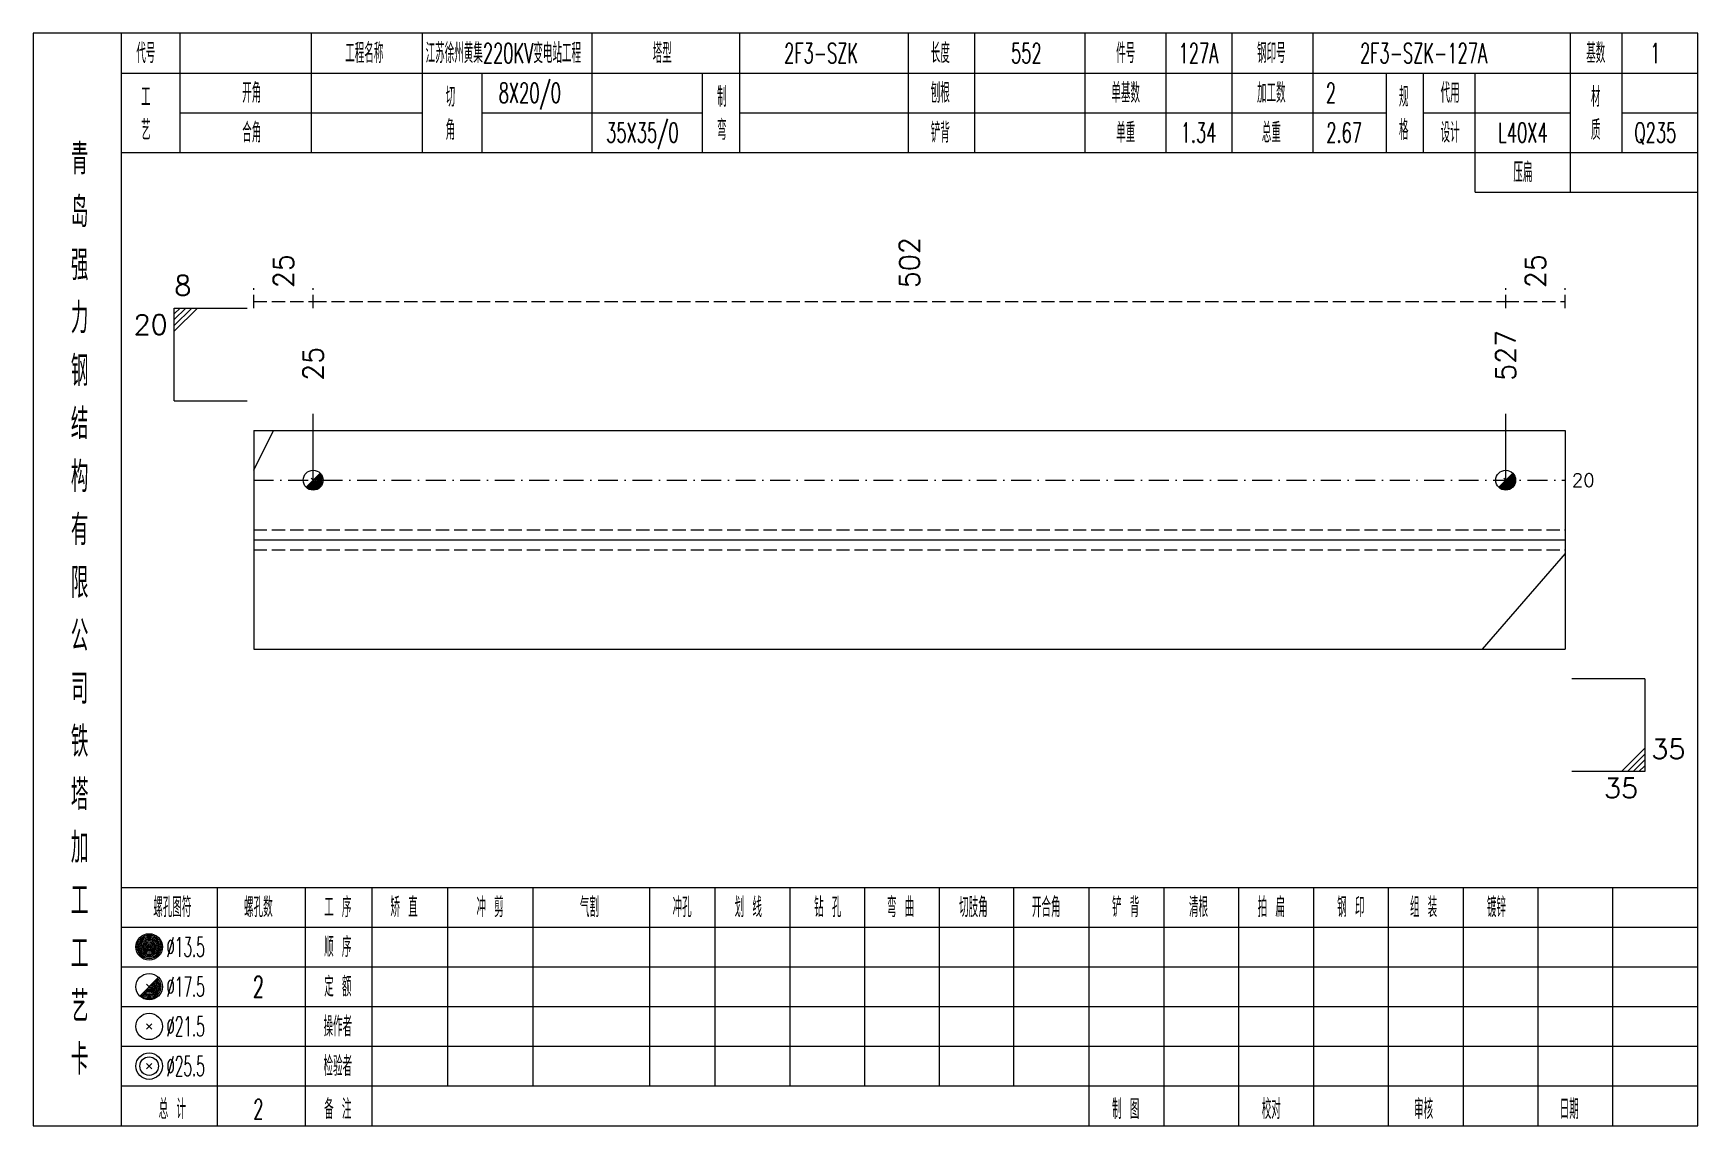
# Model space of a CAD drawing. Extents: x 0 to 4623, y -1159 to 4890.
# Drawn here: x 3736.8 to 3988.2, y 4500 to 4665 of the extents above; entities that cross this region are included whole.
import ezdxf
from ezdxf.enums import TextEntityAlignment as Align

# ---------------------------------------------------------------- set-up
doc = ezdxf.new("R2010")
doc.units = 0
doc.header["$MEASUREMENT"] = 0
doc.linetypes.add('一点画线', pattern=[5.2, 3, -1, 0.2, -1])
doc.linetypes.add('虚线', pattern=[2.75, 2, -0.75])
doc.layers.get('0').update_dxf_attribs({"linetype": 'CONTINUOUS', "lineweight": 25})
for name, color, linetype, lineweight in [('1', 7, 'CONTINUOUS', 25), ('4', 7, 'CONTINUOUS', 25), ('5', 7, 'CONTINUOUS', 25)]:
    doc.layers.add(name, color=color, linetype=linetype, lineweight=lineweight)
doc.styles.get("Standard").update_dxf_attribs({"font": 'simplex.shx', "width": 0.7, "height": 3, "bigfont": 'gbhzfs.shx'})

msp = doc.modelspace()

# ---------------------------------------------------------------- texts
at = {"color": 8, "linetype": 'Continuous', "lineweight": 9}
for s, p in [('502', (3869.136, 4626.5)), ('25', (3774.586, 4626.5)), ('25', (3963.7, 4626.5))]:
    msp.add_text(s, height=3, rotation=90, dxfattribs=at).set_placement(p, align=Align.MIDDLE_LEFT)
at = {"color": 7, "linetype": 'Continuous', "lineweight": 13}
for s, p in [('8', (3758.1, 4624.5)), ('35', (3981.2, 4554.5))]:
    msp.add_text(s, height=3, dxfattribs=at).set_placement(p, align=Align.BOTTOM_LEFT)
for s, p in [('20', (3757.1, 4622.5)), ('35', (3979.2, 4552.5))]:
    msp.add_text(s, height=3, dxfattribs=at).set_placement(p, align=Align.TOP_RIGHT)
for s, p in [('527', (3959.2, 4612.5)), ('25', (3779.072, 4612.5))]:
    msp.add_text(s, height=3, rotation=90, dxfattribs=at).set_placement(p, align=Align.MIDDLE_LEFT)
msp.add_text('20', height=2, dxfattribs=at).set_placement((3969.2, 4597.5), align=Align.MIDDLE_LEFT)
at = {"layer": '4', "color": 1, "linetype": 'Continuous', "lineweight": 13}
for s, height, width, p in [('代号', 3, 0.6, (3753.8, 4662)), ('工程名称', 3, 0.6, (3786.8, 4662)), ('江苏徐州黄集220KV变电站工程', 3, 0.6, (3807.8, 4662)), ('塔型', 3, 0.6, (3831.8, 4662)), ('2F3-SZK', 3, 0.6, (3855.8, 4662)), ('长度', 3, 0.6, (3873.8, 4662)), ('552', 3, 0.6, (3886.8, 4662)), ('件号', 3, 0.6, (3901.8, 4662)), ('127A', 3, 0.6, (3912.8, 4662)), ('钢印号', 3, 0.6, (3923.8, 4662)), ('2F3-SZK-127A', 3, 0.6, (3946.8, 4662)), ('基数', 3, 0.6, (3972.8, 4662)), ('1', 3, 0.6, (3981.8, 4662)), ('工', 3, 0.6, (3753.8, 4655.4)), ('开角', 3, 0.6, (3769.8, 4656)), ('切', 3, 0.6, (3799.8, 4655.4)), ('8X20/0', 3, 0.6, (3811.8, 4656)), ('制', 3, 0.6, (3840.8, 4655.4)), ('刨根', 3, 0.6, (3873.8, 4656)), ('单基数', 3, 0.6, (3901.8, 4656)), ('加工数', 3, 0.6, (3923.8, 4656)), ('2', 3, 0.6, (3932.8, 4656)), ('规', 3, 0.6, (3943.8, 4655.4)), ('代用', 3, 0.6, (3950.8, 4656)), ('材', 3, 0.6, (3972.8, 4655.4)), ('艺', 3, 0.6, (3753.8, 4650.4)), ('合角', 3, 0.6, (3769.8, 4650)), ('角', 3, 0.6, (3799.8, 4650.4)), ('35X35/0', 3, 0.6, (3828.8, 4650)), ('弯', 3, 0.6, (3840.8, 4650.4)), ('铲背', 3, 0.6, (3873.8, 4650)), ('单重', 3, 0.6, (3901.8, 4650)), ('1.34', 3, 0.6, (3912.8, 4650)), ('总重', 3, 0.6, (3923.8, 4650)), ('2.67', 3, 0.6, (3934.8, 4650)), ('格', 3, 0.6, (3943.8, 4650.4)), ('设计', 3, 0.6, (3950.8, 4650)), ('L40X4', 3, 0.6, (3961.8, 4650)), ('质', 3, 0.6, (3972.8, 4650.4)), ('Q235', 3, 0.6, (3981.8, 4650)), ('青', 4.6, 0.8, (3743.8, 4646)), ('压扁', 3, 0.6, (3961.8, 4644)), ('岛', 4.6, 0.8, (3743.8, 4638)), ('强', 4.6, 0.8, (3743.8, 4630)), ('力', 4.6, 0.8, (3743.8, 4622)), ('钢', 4.6, 0.8, (3743.8, 4614)), ('结', 4.6, 0.8, (3743.8, 4606)), ('构', 4.6, 0.8, (3743.8, 4598)), ('有', 4.6, 0.8, (3743.8, 4590)), ('限', 4.6, 0.8, (3743.8, 4582)), ('公', 4.6, 0.8, (3743.8, 4574)), ('司', 4.6, 0.8, (3743.8, 4566)), ('铁', 4.6, 0.8, (3743.8, 4558)), ('塔', 4.6, 0.8, (3743.8, 4550)), ('加', 4.6, 0.8, (3743.8, 4542)), ('工', 4.6, 0.8, (3743.8, 4534)), ('螺孔图符', 3, 0.6, (3757.8, 4533)), ('螺孔数', 3, 0.6, (3770.8, 4533)), ('工 序', 3, 0.6, (3782.8, 4533)), ('矫 直', 3, 0.6, (3792.8, 4533)), ('冲 剪', 3, 0.6, (3805.8, 4533)), ('气割', 3, 0.6, (3820.8, 4533)), ('冲孔', 3, 0.6, (3834.8, 4533)), ('划 线', 3, 0.6, (3844.8, 4533)), ('钻 孔', 3, 0.6, (3856.8, 4533)), ('弯 曲', 3, 0.6, (3867.8, 4533)), ('切肢角', 3, 0.6, (3878.8, 4533)), ('开合角', 3, 0.6, (3889.8, 4533)), ('铲 背', 3, 0.6, (3901.8, 4533)), ('清根', 3, 0.6, (3912.8, 4533)), ('拍 扁', 3, 0.6, (3923.8, 4533)), ('钢 印', 3, 0.6, (3935.8, 4533)), ('组 装', 3, 0.6, (3946.8, 4533)), ('镀锌', 3, 0.6, (3957.8, 4533)), ('工', 4.6, 0.8, (3743.8, 4526)), ('%%C13.5', 3, 0.5, (3759.8, 4527)), ('顺 序', 3, 0.6, (3782.8, 4527)), ('定 额', 3, 0.6, (3782.8, 4521)), ('艺', 4.6, 0.8, (3743.8, 4518)), ('%%C17.5', 3, 0.5, (3759.8, 4521)), ('2', 3.2, 0.6, (3770.8, 4521)), ('%%C21.5', 3, 0.5, (3759.8, 4515)), ('操作者', 3, 0.6, (3782.8, 4515)), ('卡', 4.6, 0.8, (3743.8, 4510)), ('%%C25.5', 3, 0.5, (3759.8, 4509)), ('检验者', 3, 0.6, (3782.8, 4509)), ('总 计', 3, 0.6, (3757.8, 4502.5)), ('2', 3, 0.6, (3770.8, 4502.5)), ('备 注', 3, 0.6, (3782.8, 4502.5)), ('制 图', 3, 0.6, (3901.8, 4502.5)), ('校对', 3, 0.6, (3923.8, 4502.5)), ('审核', 3, 0.6, (3946.8, 4502.5)), ('日期', 3, 0.6, (3968.8, 4502.5))]:
    msp.add_text(s, height=height, dxfattribs=dict(at, width=width)).set_placement(p, align=Align.MIDDLE_CENTER)

# ---------------------------------------------------------------- blocks, each defined once
blk = doc.blocks.new('孔17.5')
at = {"layer": '5', "color": 7, "linetype": 'Continuous', "lineweight": 13}
for p, q in [((-0.707, -0.707), (0.707, 0.707)), ((-0.2, 0.2), (0.2, -0.2))]:
    blk.add_line(p, q, dxfattribs=at)
blk.add_circle((0, 0), 1, dxfattribs=at)
for radius in [0.9, 0.8, 0.7, 0.6, 0.5, 0.4, 0.3, 0.2, 0.1]:
    blk.add_arc((0, 0), radius, 225, 45, dxfattribs=at)

# ---------------------------------------------------------------- linework, layer by layer
at = {"color": 8, "linetype": '虚线', "lineweight": 9}
for p, q in [((3770.1, 4623.5), (3770.1, 4626.5)), ((3779.072, 4623.5), (3779.072, 4626.5)), ((3779.072, 4623.5), (3779.072, 4626.5)), ((3959.2, 4623.5), (3959.2, 4626.5)), ((3959.2, 4623.5), (3959.2, 4626.5)), ((3968.2, 4623.5), (3968.2, 4626.5)), ((3770.1, 4624.5), (3779.072, 4624.5)), ((3779.072, 4624.5), (3959.2, 4624.5)), ((3959.2, 4624.5), (3968.2, 4624.5))]:
    msp.add_line(p, q, dxfattribs=at)
at = {"color": 7, "linetype": 'Continuous', "lineweight": 13}
for p, q in [((3758.1, 4623.5), (3769.1, 4623.5)), ((3758.1, 4609.5), (3758.1, 4623.5)), ((3758.975, 4623.5), (3758.1, 4622.625)), ((3759.85, 4623.5), (3758.1, 4621.75)), ((3760.725, 4623.5), (3758.1, 4620.875)), ((3761.6, 4623.5), (3758.1, 4620)), ((3758.1, 4609.5), (3769.1, 4609.5)), ((3779.072, 4597.5), (3779.072, 4607.5)), ((3959.2, 4597.5), (3959.2, 4607.5)), ((3770.1, 4599), (3773.1, 4605)), ((3968.2, 4586.438), (3955.639, 4572)), ((3980.2, 4567.5), (3969.2, 4567.5)), ((3980.2, 4567.5), (3980.2, 4553.5)), ((3976.7, 4553.5), (3980.2, 4557)), ((3977.575, 4553.5), (3980.2, 4556.125)), ((3980.2, 4553.5), (3969.2, 4553.5)), ((3978.45, 4553.5), (3980.2, 4555.25)), ((3979.325, 4553.5), (3980.2, 4554.375))]:
    msp.add_line(p, q, dxfattribs=at)
at = {"color": 7, "linetype": 'Continuous', "lineweight": 18}
for p, q in [((3770.1, 4605), (3770.1, 4572)), ((3770.1, 4605), (3968.2, 4605)), ((3968.2, 4605), (3968.2, 4572)), ((3770.1, 4588.5), (3968.2, 4588.5))]:
    msp.add_line(p, q, dxfattribs=at)
at = {"color": 3, "linetype": '一点画线', "lineweight": 13}
msp.add_line((3770.1, 4597.5), (3968.2, 4597.5), dxfattribs=at)
at = {"color": 1, "linetype": '虚线', "lineweight": 18}
for p, q in [((3770.1, 4590), (3968.2, 4590)), ((3770.1, 4587), (3968.2, 4587))]:
    msp.add_line(p, q, dxfattribs=at)
at = {"layer": '1', "color": 7, "linetype": 'Continuous', "lineweight": 18}
msp.add_line((3770.1, 4572), (3968.2, 4572), dxfattribs=at)
at = {"layer": '4', "color": 1, "linetype": 'Continuous', "lineweight": 18}
for p, q in [((3750.1, 4500), (3750.1, 4665)), ((3759, 4647), (3759, 4665)), ((3778.8, 4647), (3778.8, 4665)), ((3795.6, 4647), (3795.6, 4665)), ((3821.2, 4647), (3821.2, 4665)), ((3843.5, 4647), (3843.5, 4665)), ((3869, 4647), (3869, 4665)), ((3879, 4647), (3879, 4665)), ((3895.7, 4647), (3895.7, 4665)), ((3907.9, 4647), (3907.9, 4665)), ((3917.9, 4647), (3917.9, 4665)), ((3930.1, 4647), (3930.1, 4665)), ((3969, 4641), (3969, 4665)), ((3976.8, 4647), (3976.8, 4665)), ((3750.1, 4659), (3988.2, 4659)), ((3804.6, 4647), (3804.6, 4659)), ((3837.9, 4647), (3837.9, 4659)), ((3941.2, 4647), (3941.2, 4659)), ((3946.8, 4647), (3946.8, 4659)), ((3954.6, 4641), (3954.6, 4659)), ((3759, 4653), (3795.6, 4653)), ((3804.6, 4653), (3837.9, 4653)), ((3843.5, 4653), (3941.2, 4653)), ((3946.8, 4653), (3969, 4653)), ((3976.8, 4653), (3988.2, 4653)), ((3750.1, 4647), (3988.2, 4647)), ((3954.6, 4641), (3988.2, 4641)), ((3750.1, 4536), (3988.2, 4536)), ((3764.6, 4500), (3764.6, 4536)), ((3777.9, 4500), (3777.9, 4536)), ((3788, 4500), (3788, 4536)), ((3799.4, 4506), (3799.4, 4536)), ((3812.3, 4506), (3812.3, 4536)), ((3829.9, 4506), (3829.9, 4536)), ((3839.8, 4506), (3839.8, 4536)), ((3851.1, 4506), (3851.1, 4536)), ((3862.4, 4506), (3862.4, 4536)), ((3873.7, 4506), (3873.7, 4536)), ((3884.9, 4506), (3884.9, 4536)), ((3896.3, 4506), (3896.3, 4536)), ((3907.6, 4506), (3907.6, 4536)), ((3918.9, 4506), (3918.9, 4536)), ((3930.2, 4506), (3930.2, 4536)), ((3941.5, 4506), (3941.5, 4536)), ((3952.8, 4506), (3952.8, 4536)), ((3964.1, 4506), (3964.1, 4536)), ((3975.4, 4506), (3975.4, 4536)), ((3750.1, 4530), (3988.2, 4530)), ((3750.1, 4524), (3988.2, 4524)), ((3750.1, 4518), (3988.2, 4518)), ((3750.1, 4512), (3988.2, 4512)), ((3750.1, 4506), (3988.2, 4506)), ((3896.3, 4500), (3896.3, 4506)), ((3907.6, 4500), (3907.6, 4506)), ((3918.9, 4500), (3918.9, 4506)), ((3930.2, 4500), (3930.2, 4506)), ((3941.5, 4500), (3941.5, 4506)), ((3952.8, 4500), (3952.8, 4506)), ((3964.1, 4500), (3964.1, 4506)), ((3975.4, 4500), (3975.4, 4506))]:
    msp.add_line(p, q, dxfattribs=at)
at = {"layer": '4', "color": 7, "linetype": 'Continuous', "lineweight": 13}
for p, q in [((3754.1, 4526.8), (3754.5, 4527.2)), ((3754.5, 4526.8), (3754.1, 4527.2)), ((3752.886, 4519.586), (3755.714, 4522.414)), ((3753.9, 4521.4), (3754.7, 4520.6)), ((3753.9, 4514.6), (3754.7, 4515.4)), ((3753.9, 4515.4), (3754.7, 4514.6)), ((3753.9, 4508.6), (3754.7, 4509.4)), ((3753.9, 4509.4), (3754.7, 4508.6))]:
    msp.add_line(p, q, dxfattribs=at)
at = {"layer": '4', "color": 1, "linetype": 'Continuous', "lineweight": 18}
msp.add_lwpolyline([(3736.8, 4665), (3736.8, 4500), (3988.2, 4500), (3988.2, 4665)], close=True, dxfattribs=at)
at = {"layer": '4', "color": 7, "linetype": 'Continuous', "lineweight": 13}
for centre, radius in [((3754.3, 4527), 2), ((3754.3, 4527), 1.8), ((3754.3, 4527), 1.6), ((3754.3, 4527), 1.4), ((3754.3, 4527), 1.2), ((3754.3, 4527), 1), ((3754.3, 4527), 0.8), ((3754.3, 4527), 0.6), ((3754.3, 4527), 0.4), ((3754.3, 4527), 0.2), ((3754.3, 4521), 2), ((3754.3, 4515), 2), ((3754.3, 4509), 2), ((3754.3, 4509), 1.4)]:
    msp.add_circle(centre, radius, dxfattribs=at)
for radius in [1.8, 1.6, 1.4, 1.2, 1, 0.8, 0.6, 0.4, 0.2]:
    msp.add_arc((3754.3, 4521), radius, 225, 45, dxfattribs=at)

# ---------------------------------------------------------------- block references
at = {"color": 7, "linetype": 'Continuous', "lineweight": 13, "xscale": 1.5, "yscale": 1.5, "zscale": 1.5}
for p in [(3779.072, 4597.5), (3959.2, 4597.5)]:
    msp.add_blockref('孔17.5', p, dxfattribs=at)

msp.set_redraw_order([(e.dxf.handle, doc.entitydb.next_handle()) for e in msp.query("TEXT MTEXT ATTDEF DIMENSION ARC_DIMENSION")])  # texts and dimensions are drawn at this point

doc.saveas('drawing.dxf')
